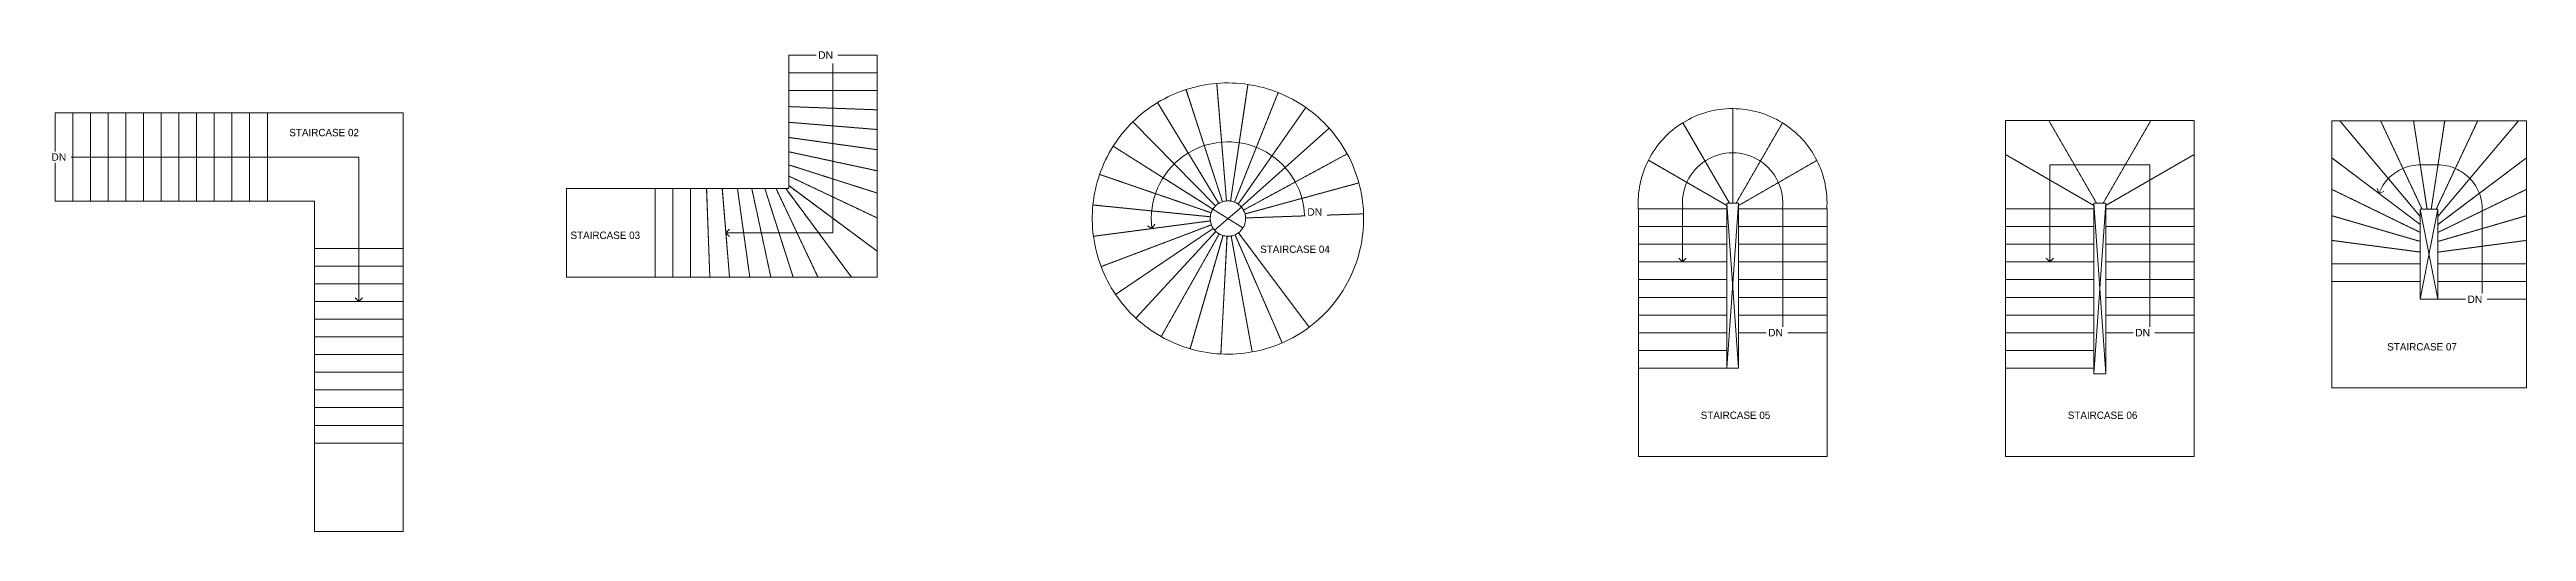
# Model space of a CAD drawing. Header units: millimetres. Extents: x -51718 to 77698, y -8943 to 21865.
# Drawn here: x -51718 to -9728, y 9658 to 17832 of the extents above; entities that cross this region are included whole.
import ezdxf

# ---------------------------------------------------------------- set-up
doc = ezdxf.new("R2010")
doc.units = ezdxf.units.MM
doc.linetypes.add('Overhead', pattern=[3.96875, 2.38125, -1.5875])
for name, color, linetype, lineweight in [('A-DETL', 90, 'Continuous', 18), ('S-STRS', 31, 'Continuous', 18), ('S-STRS-ANNO', 31, 'Continuous', 18), ('S-STRS-IDEN', 31, 'Continuous', 18)]:
    doc.layers.add(name, color=color, linetype=linetype, lineweight=lineweight)
doc.styles.add('Arial', font='arial.ttf', dxfattribs={"height": 125})
doc.styles.add('JetBrains Mono', font='JetBrainsMono-VariableFont_wght.ttf', dxfattribs={"height": 125})

msp = doc.modelspace()

# ---------------------------------------------------------------- texts
at = {"layer": 'S-STRS-IDEN', "char_height": 125, "width": 1539.24, "attachment_point": 1, "style": 'JetBrains Mono', "bg_fill": 3, "box_fill_scale": 1.25, "bg_fill_color": 9, "bg_fill_true_color": 13158600, "bg_fill_transparency": 0}
for s, insert in [('STAIRCASE 02', (-47653.1, 16486)), ('STAIRCASE 07', (-12087.4, 12852.7)), ('STAIRCASE 05', (-23726.6, 11691.5)), ('STAIRCASE 06', (-17503.9, 11691.5))]:
    msp.add_mtext(s, dxfattribs=dict(at, insert=insert))

# ---------------------------------------------------------------- linework, layer by layer
at = {"layer": 'A-DETL'}
for p, q in [((-31487.4, 14804.9), (-31994.9, 15125)), ((-31513.5, 15160.4), (-31968.8, 14769.6)), ((-23283.2, 12428.7), (-23083.2, 15228.7)), ((-23283.2, 15228.7), (-23083.2, 12428.7)), ((-17060.4, 15228.7), (-16860.4, 12328.7)), ((-16860.4, 15228.7), (-17060.4, 12328.7)), ((-11527.9, 15125.1), (-11227.9, 13595.1)), ((-11227.9, 15125.1), (-11527.9, 13595.1))]:
    msp.add_line(p, q, dxfattribs=at)
at = {"layer": 'S-STRS'}
for p, q in [((-37687.4, 17736.4), (-39187.4, 17736.4)), ((-39187.4, 17736.4), (-39187.4, 17436.4)), ((-37687.4, 17736.4), (-37687.4, 17436.4)), ((-39187.4, 17436.4), (-39187.4, 17136.4)), ((-37687.4, 17436.4), (-39187.4, 17436.4)), ((-37687.4, 17436.4), (-37687.4, 17136.4)), ((-31766, 15263.9), (-31931.7, 17257.1)), ((-31696.8, 15261.7), (-31401.3, 17239.7)), ((-39187.4, 17136.4), (-39187.4, 16863.7)), ((-37687.4, 17136.4), (-39187.4, 17136.4)), ((-39187.4, 16863.7), (-39187.4, 16597.5)), ((-37687.4, 16809.1), (-39187.4, 16863.7)), ((-37687.4, 17136.4), (-37687.4, 16809.1)), ((-37687.4, 16809.1), (-37687.4, 16475.2)), ((-31896.8, 15221.4), (-32934.6, 16931.1)), ((-31833.9, 15250.3), (-32452.1, 17152.3)), ((-31630, 15243.6), (-30888.9, 17101.2)), ((-31569.1, 15210.7), (-30421.9, 16849)), ((-23183.2, 16829.7), (-23183.2, 15228.7)), ((-51625.7, 16757.8), (-51625.7, 15257.8)), ((-51625.7, 16757.8), (-51325.7, 16757.8)), ((-51325.7, 16757.8), (-51025.7, 16757.8)), ((-51325.7, 16757.8), (-51325.7, 15257.8)), ((-51025.7, 16757.8), (-50725.7, 16757.8)), ((-51025.7, 16757.8), (-51025.7, 15257.8)), ((-50725.7, 16757.8), (-50425.7, 16757.8)), ((-50725.7, 16757.8), (-50725.7, 15257.8)), ((-50425.7, 16757.8), (-50125.7, 16757.8)), ((-50425.7, 16757.8), (-50425.7, 15257.8)), ((-50125.7, 16757.8), (-49825.7, 16757.8)), ((-50125.7, 16757.8), (-50125.7, 15257.8)), ((-49825.7, 16757.8), (-49525.7, 16757.8)), ((-49825.7, 16757.8), (-49825.7, 15257.8)), ((-49525.7, 16757.8), (-49225.7, 16757.8)), ((-49525.7, 16757.8), (-49525.7, 15257.8)), ((-49225.7, 16757.8), (-48925.7, 16757.8)), ((-49225.7, 16757.8), (-49225.7, 15257.8)), ((-48925.7, 16757.8), (-48625.7, 16757.8)), ((-48925.7, 16757.8), (-48925.7, 15257.8)), ((-48625.7, 16757.8), (-48325.7, 16757.8)), ((-48625.7, 16757.8), (-48625.7, 15257.8)), ((-48325.7, 16757.8), (-48025.7, 16757.8)), ((-48325.7, 16757.8), (-48325.7, 15257.8)), ((-45725.7, 16757.8), (-48025.7, 16757.8)), ((-48025.7, 16757.8), (-48025.7, 15257.8)), ((-45725.7, 14457.8), (-45725.7, 16757.8)), ((-39187.4, 16597.5), (-39187.4, 16340.7)), ((-37687.4, 16475.2), (-39187.4, 16597.5)), ((-37687.4, 16475.2), (-37687.4, 16132.1)), ((-31951.5, 15178.9), (-33353.5, 16605.2)), ((-31517.3, 15164.7), (-30025.1, 16496.4)), ((-24027.4, 16591), (-23240.9, 15228.7)), ((-22340.6, 16588.1), (-23125.4, 15228.7)), ((-18560.4, 14828.7), (-18560.4, 16628.7)), ((-17826.4, 16628.7), (-17018.1, 15228.7)), ((-16094.4, 16628.7), (-16902.7, 15228.7)), ((-15360.4, 16628.7), (-15360.4, 14528.7)), ((-13027.9, 16625.1), (-12892.3, 16625.1)), ((-13027.9, 15992.5), (-13027.9, 16625.1)), ((-12892.3, 16625.1), (-12201.9, 16625.1)), ((-12892.3, 16625.1), (-11527.9, 15000.8)), ((-12201.9, 16625.1), (-11641.9, 16625.1)), ((-12201.9, 16625.1), (-11498.1, 15125.1)), ((-11641.9, 16625.1), (-11113.9, 16625.1)), ((-11641.9, 16625.1), (-11413.9, 15125.1)), ((-11113.9, 16625.1), (-11341.9, 15125.1)), ((-10554, 16625.1), (-11257.7, 15125.1)), ((-9863.5, 16625.1), (-11227.9, 15000.8)), ((-11113.9, 16625.1), (-10554, 16625.1)), ((-10554, 16625.1), (-9863.5, 16625.1)), ((-9863.5, 16625.1), (-9727.9, 16625.1)), ((-9727.9, 16625.1), (-9727.9, 15992.5)), ((-39187.4, 16340.7), (-39187.4, 16097.5)), ((-37687.4, 16132.1), (-39187.4, 16340.7)), ((-39187.4, 16097.5), (-39187.4, 15875.8)), ((-37687.4, 15775.2), (-39187.4, 16097.5)), ((-37687.4, 16132.1), (-37687.4, 15775.2)), ((-31994.9, 15125), (-33686.5, 16191.9)), ((-31477.5, 15108.1), (-29719.8, 16062.3)), ((-18560.4, 16052.4), (-17060.4, 15186.4)), ((-15360.4, 16052.4), (-16860.4, 15186.4)), ((-13027.9, 15460.4), (-13027.9, 15992.5)), ((-13027.9, 15992.5), (-11527.9, 14863.2)), ((-9727.9, 15992.5), (-11227.9, 14863.2)), ((-9727.9, 15992.5), (-9727.9, 15460.4)), ((-39187.4, 15875.8), (-39187.4, 15686.2)), ((-37687.4, 15396.9), (-39187.4, 15875.8)), ((-39187.4, 15686.2), (-39187.4, 15522.8)), ((-37687.4, 14975.5), (-39187.4, 15686.2)), ((-37687.4, 15775.2), (-37687.4, 15396.9)), ((-32024.8, 15062.6), (-33916, 15713.3)), ((-31451.7, 15043.8), (-29522.1, 15569.7)), ((-24613.4, 15954.4), (-23283.2, 15186.4)), ((-21757.8, 15951.6), (-23083.2, 15186.4)), ((-51625.7, 15257.8), (-51325.7, 15257.8)), ((-51325.7, 15257.8), (-51025.7, 15257.8)), ((-51025.7, 15257.8), (-50725.7, 15257.8)), ((-50725.7, 15257.8), (-50425.7, 15257.8)), ((-50425.7, 15257.8), (-50125.7, 15257.8)), ((-50125.7, 15257.8), (-49825.7, 15257.8)), ((-49825.7, 15257.8), (-49525.7, 15257.8)), ((-49525.7, 15257.8), (-49225.7, 15257.8)), ((-49225.7, 15257.8), (-48925.7, 15257.8)), ((-48925.7, 15257.8), (-48625.7, 15257.8)), ((-48625.7, 15257.8), (-48325.7, 15257.8)), ((-48325.7, 15257.8), (-48025.7, 15257.8)), ((-48025.7, 15257.8), (-47225.7, 15257.8)), ((-47225.7, 15257.8), (-47225.7, 14457.8)), ((-41451.9, 15471.9), (-42951.9, 15471.9)), ((-42951.9, 15471.9), (-42951.9, 13971.9)), ((-41451.9, 13971.9), (-41451.9, 15471.9)), ((-41151.9, 15471.9), (-41451.9, 15471.9)), ((-40851.9, 15471.9), (-41151.9, 15471.9)), ((-41151.9, 13971.9), (-41151.9, 15471.9)), ((-40579.2, 15471.9), (-40851.9, 15471.9)), ((-40851.9, 13971.9), (-40851.9, 15471.9)), ((-40313.1, 15471.9), (-40579.2, 15471.9)), ((-40524.6, 13971.9), (-40579.2, 15471.9)), ((-40056.2, 15471.9), (-40313.1, 15471.9)), ((-40190.8, 13971.9), (-40313.1, 15471.9)), ((-39813.1, 15471.9), (-40056.2, 15471.9)), ((-39847.6, 13971.9), (-40056.2, 15471.9)), ((-39591.4, 15471.9), (-39813.1, 15471.9)), ((-39490.8, 13971.9), (-39813.1, 15471.9)), ((-39401.7, 15471.9), (-39591.4, 15471.9)), ((-39112.4, 13971.9), (-39591.4, 15471.9)), ((-39238.3, 15471.9), (-39401.7, 15471.9)), ((-38691, 13971.9), (-39401.7, 15471.9)), ((-39187.4, 15471.9), (-39238.3, 15471.9)), ((-38124.8, 13971.9), (-39238.3, 15471.9)), ((-39187.4, 15522.8), (-39187.4, 15471.9)), ((-37687.4, 14409.3), (-39187.4, 15522.8)), ((-37687.4, 15396.9), (-37687.4, 14975.5)), ((-32039.6, 14995), (-34029.6, 15194.9)), ((-24784.2, 15128.7), (-23283.2, 15128.7)), ((-24783.2, 14828.7), (-24783.2, 15128.7)), ((-23283.2, 14828.7), (-23283.2, 15228.7)), ((-23083.2, 15228.7), (-23083.2, 14828.7)), ((-21583.2, 15128.7), (-23083.2, 15128.7)), ((-21583.2, 15128.7), (-21583.2, 14828.7)), ((-18561.5, 15128.7), (-17060.4, 15128.7)), ((-17060.4, 14828.7), (-17060.4, 15228.7)), ((-16860.4, 15228.7), (-16860.4, 14828.7)), ((-15360.4, 15128.7), (-16860.4, 15128.7)), ((-13027.9, 15013.7), (-13027.9, 15460.4)), ((-13027.9, 15460.4), (-11527.9, 14729.9)), ((-11527.9, 15125.1), (-11498.1, 15125.1)), ((-11527.9, 15000.8), (-11527.9, 15125.1)), ((-11498.1, 15125.1), (-11413.9, 15125.1)), ((-11413.9, 15125.1), (-11341.9, 15125.1)), ((-11341.9, 15125.1), (-11257.7, 15125.1)), ((-11257.7, 15125.1), (-11227.9, 15125.1)), ((-9727.9, 15460.4), (-11227.9, 14729.9)), ((-11227.9, 15125.1), (-11227.9, 15000.9)), ((-9727.9, 15460.4), (-9727.9, 15013.7)), ((-37687.4, 14975.5), (-37687.4, 14409.3)), ((-32038.6, 14925.7), (-34021.4, 14664.2)), ((-32021.7, 14858.6), (-33891.7, 14149.5)), ((-31989.8, 14797.1), (-33647.5, 13678.2)), ((-31944.7, 14744.6), (-33301.8, 13275.5)), ((-31888.8, 14703.8), (-32873, 12962.7)), ((-31561.5, 14724.7), (-30364.1, 13122.8)), ((-31441.3, 14975.4), (-29442.5, 15044.9)), ((-24783.2, 14528.7), (-24783.2, 14828.7)), ((-24783.2, 14828.7), (-23283.2, 14828.7)), ((-23283.2, 14528.7), (-23283.2, 14828.7)), ((-23083.2, 14828.7), (-23083.2, 14528.7)), ((-21583.2, 14828.7), (-23083.2, 14828.7)), ((-21583.2, 14828.7), (-21583.2, 14528.7)), ((-18560.4, 14528.7), (-18560.4, 14828.7)), ((-18560.4, 14828.7), (-17060.4, 14828.7)), ((-17060.4, 14528.7), (-17060.4, 14828.7)), ((-16860.4, 14828.7), (-16860.4, 14528.7)), ((-15360.4, 14828.7), (-16860.4, 14828.7)), ((-15360.4, 14828.7), (-15360.4, 14528.7)), ((-13027.9, 14594.3), (-13027.9, 15013.7)), ((-13027.9, 15013.7), (-11527.9, 14576.6)), ((-11527.9, 14863.2), (-11527.9, 15000.8)), ((-11527.9, 14729.9), (-11527.9, 14863.2)), ((-11527.9, 14576.6), (-11527.9, 14729.9)), ((-9727.9, 15013.7), (-11227.9, 14576.6)), ((-11227.9, 15000.8), (-11227.9, 14863.2)), ((-11227.9, 14863.2), (-11227.9, 14729.9)), ((-11227.9, 14729.9), (-11227.9, 14576.6)), ((-9727.9, 15013.7), (-9727.9, 14594.3)), ((-45725.7, 14457.8), (-47225.7, 14457.8)), ((-47225.7, 14457.8), (-47225.7, 14157.8)), ((-45725.7, 14457.8), (-45725.7, 14157.8)), ((-37687.4, 14409.3), (-37687.4, 13971.9)), ((-31825, 14676.9), (-32383.9, 12756.6)), ((-31756.7, 14665.4), (-31860.5, 12668.1)), ((-31687.6, 14669.8), (-31330.8, 12701.9)), ((-31621.4, 14689.9), (-30823, 12856.2)), ((-24783.2, 14228.7), (-24783.2, 14528.7)), ((-24783.2, 14528.7), (-23283.2, 14528.7)), ((-23283.2, 14228.7), (-23283.2, 14528.7)), ((-23083.2, 14528.7), (-23083.2, 14228.7)), ((-21583.2, 14528.7), (-23083.2, 14528.7)), ((-21583.2, 14528.7), (-21583.2, 14228.7)), ((-18560.4, 14228.7), (-18560.4, 14528.7)), ((-18560.4, 14528.7), (-17060.4, 14528.7)), ((-17060.4, 14228.7), (-17060.4, 14528.7)), ((-16860.4, 14528.7), (-16860.4, 14228.7)), ((-15360.4, 14528.7), (-16860.4, 14528.7)), ((-15360.4, 14528.7), (-15360.4, 14228.7)), ((-13027.9, 14195.1), (-13027.9, 14594.3)), ((-13027.9, 14594.3), (-11527.9, 14396)), ((-11527.9, 14396), (-11527.9, 14576.6)), ((-11527.9, 14195.1), (-11527.9, 14396)), ((-9727.9, 14594.3), (-11227.9, 14396)), ((-11227.9, 14576.6), (-11227.9, 14396)), ((-11227.9, 14396), (-11227.9, 14195.1)), ((-9727.9, 14594.3), (-9727.9, 14195.1)), ((-47225.7, 14157.8), (-47225.7, 13857.8)), ((-45725.7, 14157.8), (-47225.7, 14157.8)), ((-47225.7, 13857.8), (-47225.7, 13557.8)), ((-45725.7, 13857.8), (-47225.7, 13857.8)), ((-45725.7, 14157.8), (-45725.7, 13857.8)), ((-45725.7, 13857.8), (-45725.7, 13557.8)), ((-42951.9, 13971.9), (-41451.9, 13971.9)), ((-41151.9, 13971.9), (-41451.9, 13971.9)), ((-40851.9, 13971.9), (-41151.9, 13971.9)), ((-40524.6, 13971.9), (-40851.9, 13971.9)), ((-40190.8, 13971.9), (-40524.6, 13971.9)), ((-39847.6, 13971.9), (-40190.8, 13971.9)), ((-39490.8, 13971.9), (-39847.6, 13971.9)), ((-39112.4, 13971.9), (-39490.8, 13971.9)), ((-38691, 13971.9), (-39112.4, 13971.9)), ((-38124.8, 13971.9), (-38691, 13971.9)), ((-37687.4, 13971.9), (-38124.8, 13971.9)), ((-24783.2, 13928.7), (-24783.2, 14228.7)), ((-24783.2, 14228.7), (-23283.2, 14228.7)), ((-24783.2, 13628.7), (-24783.2, 13928.7)), ((-24783.2, 13928.7), (-23283.2, 13928.7)), ((-23283.2, 13928.7), (-23283.2, 14228.7)), ((-23283.2, 13628.7), (-23283.2, 13928.7)), ((-23083.2, 14228.7), (-23083.2, 13928.7)), ((-21583.2, 14228.7), (-23083.2, 14228.7)), ((-23083.2, 13928.7), (-23083.2, 13628.7)), ((-21583.2, 13928.7), (-23083.2, 13928.7)), ((-21583.2, 14228.7), (-21583.2, 13928.7)), ((-21583.2, 13928.7), (-21583.2, 13628.7)), ((-18560.4, 13928.7), (-18560.4, 14228.7)), ((-18560.4, 14228.7), (-17060.4, 14228.7)), ((-18560.4, 13628.7), (-18560.4, 13928.7)), ((-18560.4, 13928.7), (-17060.4, 13928.7)), ((-17060.4, 13928.7), (-17060.4, 14228.7)), ((-17060.4, 13628.7), (-17060.4, 13928.7)), ((-16860.4, 14228.7), (-16860.4, 13928.7)), ((-15360.4, 14228.7), (-16860.4, 14228.7)), ((-16860.4, 13928.7), (-16860.4, 13628.7)), ((-15360.4, 13928.7), (-16860.4, 13928.7)), ((-15360.4, 14228.7), (-15360.4, 13928.7)), ((-15360.4, 13928.7), (-15360.4, 13628.7)), ((-13027.9, 13895.1), (-13027.9, 14195.1)), ((-13027.9, 14195.1), (-11527.9, 14195.1)), ((-13027.9, 13595.2), (-13027.9, 13895.1)), ((-13027.9, 13895.1), (-11527.9, 13895.1)), ((-11527.9, 13895.1), (-11527.9, 14195.1)), ((-11527.9, 13595.1), (-11527.9, 13895.1)), ((-11227.9, 14195.1), (-11227.9, 13895.1)), ((-9727.9, 14195.1), (-11227.9, 14195.1)), ((-11227.9, 13895.1), (-11227.9, 13595.1)), ((-9727.9, 13895.1), (-11227.9, 13895.1)), ((-9727.9, 14195.1), (-9727.9, 13895.1)), ((-9727.9, 13895.1), (-9727.9, 13595.1)), ((-47225.7, 13557.8), (-47225.7, 13257.8)), ((-45725.7, 13557.8), (-47225.7, 13557.8)), ((-45725.7, 13557.8), (-45725.7, 13257.8)), ((-24783.2, 13328.7), (-24783.2, 13628.7)), ((-24783.2, 13628.7), (-23283.2, 13628.7)), ((-23283.2, 13328.7), (-23283.2, 13628.7)), ((-23083.2, 13628.7), (-23083.2, 13328.7)), ((-21583.2, 13628.7), (-23083.2, 13628.7)), ((-21583.2, 13628.7), (-21583.2, 13328.7)), ((-18560.4, 13328.7), (-18560.4, 13628.7)), ((-18560.4, 13628.7), (-17060.4, 13628.7)), ((-17060.4, 13328.7), (-17060.4, 13628.7)), ((-16860.4, 13628.7), (-16860.4, 13328.7)), ((-15360.4, 13628.7), (-16860.4, 13628.7)), ((-15360.4, 13628.7), (-15360.4, 13328.7)), ((-13027.9, 13595.1), (-13027.9, 12095.1)), ((-11227.9, 13595.1), (-11527.9, 13595.1)), ((-9727.9, 13595.1), (-11227.9, 13595.1)), ((-9727.9, 12095.1), (-9727.9, 13595.1)), ((-47225.7, 13257.8), (-47225.7, 12957.8)), ((-45725.7, 13257.8), (-47225.7, 13257.8)), ((-45725.7, 13257.8), (-45725.7, 12957.8)), ((-24783.2, 13028.7), (-24783.2, 13328.7)), ((-24783.2, 13328.7), (-23283.2, 13328.7)), ((-24783.2, 12728.7), (-24783.2, 13028.7)), ((-24783.2, 13028.7), (-23283.2, 13028.7)), ((-23283.2, 13028.7), (-23283.2, 13328.7)), ((-23283.2, 12728.7), (-23283.2, 13028.7)), ((-23083.2, 13328.7), (-23083.2, 13028.7)), ((-21583.2, 13328.7), (-23083.2, 13328.7)), ((-23083.2, 13028.7), (-23083.2, 12428.7)), ((-21583.2, 13028.7), (-23083.2, 13028.7)), ((-21583.2, 13328.7), (-21583.2, 13028.7)), ((-21583.2, 10928.7), (-21583.2, 13028.7)), ((-18560.4, 13028.7), (-18560.4, 13328.7)), ((-18560.4, 13328.7), (-17060.4, 13328.7)), ((-18560.4, 12728.7), (-18560.4, 13028.7)), ((-18560.4, 13028.7), (-17060.4, 13028.7)), ((-17060.4, 13028.7), (-17060.4, 13328.7)), ((-17060.4, 12728.7), (-17060.4, 13028.7)), ((-16860.4, 13328.7), (-16860.4, 13028.7)), ((-15360.4, 13328.7), (-16860.4, 13328.7)), ((-16860.4, 13028.7), (-16860.4, 12328.7)), ((-15360.4, 13028.7), (-16860.4, 13028.7)), ((-15360.4, 13328.7), (-15360.4, 13028.7)), ((-15360.4, 10928.7), (-15360.4, 13028.7)), ((-47225.7, 12957.8), (-47225.7, 12657.8)), ((-45725.7, 12957.8), (-47225.7, 12957.8)), ((-47225.7, 12657.8), (-47225.7, 12357.8)), ((-45725.7, 12657.8), (-47225.7, 12657.8)), ((-45725.7, 12957.8), (-45725.7, 12657.8)), ((-45725.7, 12657.8), (-45725.7, 12357.8)), ((-24783.2, 12428.7), (-24783.2, 12728.7)), ((-24783.2, 12728.7), (-23283.2, 12728.7)), ((-23283.2, 12428.7), (-23283.2, 12728.7)), ((-18560.4, 12428.7), (-18560.4, 12728.7)), ((-18560.4, 12728.7), (-17060.4, 12728.7)), ((-17060.4, 12328.7), (-17060.4, 12728.7)), ((-47225.7, 12357.8), (-47225.7, 12057.8)), ((-45725.7, 12357.8), (-47225.7, 12357.8)), ((-45725.7, 12357.8), (-45725.7, 12057.8)), ((-23083.2, 12428.7), (-24783.2, 12428.7)), ((-24783.2, 12428.7), (-24783.2, 10928.7)), ((-17060.4, 12428.7), (-18560.4, 12428.7)), ((-18560.4, 12428.7), (-18560.4, 10928.7)), ((-16860.4, 12328.7), (-17060.4, 12328.7)), ((-47225.7, 12057.8), (-47225.7, 11757.8)), ((-45725.7, 12057.8), (-47225.7, 12057.8)), ((-47225.7, 11757.8), (-47225.7, 11457.8)), ((-45725.7, 11757.8), (-47225.7, 11757.8)), ((-45725.7, 12057.8), (-45725.7, 11757.8)), ((-45725.7, 11757.8), (-45725.7, 11457.8)), ((-13027.9, 12095.1), (-9727.9, 12095.1)), ((-47225.7, 11457.8), (-47225.7, 11157.8)), ((-45725.7, 11457.8), (-47225.7, 11457.8)), ((-45725.7, 11457.8), (-45725.7, 11157.8)), ((-47225.7, 11157.8), (-47225.7, 9657.8)), ((-45725.7, 11157.8), (-47225.7, 11157.8)), ((-45725.7, 9657.8), (-45725.7, 11157.8)), ((-24783.2, 10928.7), (-21583.2, 10928.7)), ((-18560.4, 10928.7), (-15360.4, 10928.7)), ((-47225.7, 9657.8), (-45725.7, 9657.8))]:
    msp.add_line(p, q, dxfattribs=at)
at = {"layer": 'S-STRS', "linetype": 'Overhead'}
for p, q in [((-37687.4, 17736.4), (-39187.4, 17736.4)), ((-37687.4, 17436.4), (-39187.4, 17436.4)), ((-31766, 15263.9), (-31931.7, 17257.1)), ((-31696.8, 15261.7), (-31401.3, 17239.7)), ((-37687.4, 17136.4), (-39187.4, 17136.4)), ((-37687.4, 16809.1), (-39187.4, 16863.7)), ((-31896.8, 15221.4), (-32934.6, 16931.1)), ((-31833.9, 15250.3), (-32452.1, 17152.3)), ((-31630, 15243.6), (-30888.9, 17101.2)), ((-31569.1, 15210.7), (-30421.9, 16849)), ((-23183.2, 16829.7), (-23183.2, 15228.7)), ((-51625.7, 16757.8), (-51625.7, 15257.8)), ((-51325.7, 16757.8), (-51325.7, 15257.8)), ((-51025.7, 16757.8), (-51025.7, 15257.8)), ((-50725.7, 16757.8), (-50725.7, 15257.8)), ((-50425.7, 16757.8), (-50425.7, 15257.8)), ((-50125.7, 16757.8), (-50125.7, 15257.8)), ((-49825.7, 16757.8), (-49825.7, 15257.8)), ((-49525.7, 16757.8), (-49525.7, 15257.8)), ((-49225.7, 16757.8), (-49225.7, 15257.8)), ((-48925.7, 16757.8), (-48925.7, 15257.8)), ((-48625.7, 16757.8), (-48625.7, 15257.8)), ((-48325.7, 16757.8), (-48325.7, 15257.8)), ((-48025.7, 16757.8), (-48025.7, 15257.8)), ((-37687.4, 16475.2), (-39187.4, 16597.5)), ((-31951.5, 15178.9), (-33353.5, 16605.2)), ((-31517.3, 15164.7), (-30025.1, 16496.4)), ((-24027.4, 16591), (-23240.9, 15228.7)), ((-22340.6, 16588.1), (-23125.4, 15228.7)), ((-18561.5, 16628.7), (-15360.4, 16628.7)), ((-17804.7, 16591), (-17018.1, 15228.7)), ((-16117.8, 16588.1), (-16902.7, 15228.7)), ((-12892.3, 16625.1), (-11527.9, 15000.8)), ((-12201.9, 16625.1), (-11498.1, 15125.1)), ((-11641.9, 16625.1), (-11413.9, 15125.1)), ((-11113.9, 16625.1), (-11341.9, 15125.1)), ((-10554, 16625.1), (-11257.7, 15125.1)), ((-9863.5, 16625.1), (-11227.9, 15000.8)), ((-37687.4, 16132.1), (-39187.4, 16340.7)), ((-37687.4, 15775.2), (-39187.4, 16097.5)), ((-31994.9, 15125), (-33686.5, 16191.9)), ((-31477.5, 15108.1), (-29719.8, 16062.3)), ((-13027.9, 15992.5), (-11527.9, 14863.2)), ((-9727.9, 15992.5), (-11227.9, 14863.2)), ((-37687.4, 15396.9), (-39187.4, 15875.8)), ((-37687.4, 14975.5), (-39187.4, 15686.2)), ((-32024.8, 15062.6), (-33916, 15713.3)), ((-31451.7, 15043.8), (-29522.1, 15569.7)), ((-24613.4, 15954.4), (-23283.2, 15186.4)), ((-21757.8, 15951.6), (-23083.2, 15186.4)), ((-18390.7, 15954.4), (-17133.6, 15228.7)), ((-15535, 15951.6), (-16860.4, 15186.4)), ((-41451.9, 13971.9), (-41451.9, 15471.9)), ((-41151.9, 13971.9), (-41151.9, 15471.9)), ((-40851.9, 13971.9), (-40851.9, 15471.9)), ((-40524.6, 13971.9), (-40579.2, 15471.9)), ((-40190.8, 13971.9), (-40313.1, 15471.9)), ((-39847.6, 13971.9), (-40056.2, 15471.9)), ((-39490.8, 13971.9), (-39813.1, 15471.9)), ((-39112.4, 13971.9), (-39591.4, 15471.9)), ((-38691, 13971.9), (-39401.7, 15471.9)), ((-38124.8, 13971.9), (-39238.3, 15471.9)), ((-37687.4, 14409.3), (-39187.4, 15522.8)), ((-32039.6, 14995), (-34029.6, 15194.9)), ((-24784.2, 15128.7), (-23283.2, 15128.7)), ((-23083.2, 15228.7), (-23283.2, 15228.7)), ((-21583.2, 15128.7), (-23083.2, 15128.7)), ((-18561.5, 15128.7), (-17060.4, 15128.7)), ((-17060.4, 15228.7), (-16860.4, 15228.7)), ((-15360.4, 15128.7), (-16860.4, 15128.7)), ((-13027.9, 15460.4), (-11527.9, 14729.9)), ((-9727.9, 15460.4), (-11227.9, 14729.9)), ((-32038.6, 14925.7), (-34021.4, 14664.2)), ((-32021.7, 14858.6), (-33891.7, 14149.5)), ((-31989.8, 14797.1), (-33647.5, 13678.2)), ((-31944.7, 14744.6), (-33301.8, 13275.5)), ((-31888.8, 14703.8), (-32873, 12962.7)), ((-31561.5, 14724.7), (-30364.1, 13122.8)), ((-31441.3, 14975.4), (-29442.5, 15044.9)), ((-24783.2, 14828.7), (-23283.2, 14828.7)), ((-21583.2, 14828.7), (-23083.2, 14828.7)), ((-18560.4, 14828.7), (-17060.4, 14828.7)), ((-15360.4, 14828.7), (-16860.4, 14828.7)), ((-13027.9, 15013.7), (-11527.9, 14576.6)), ((-9727.9, 15013.7), (-11227.9, 14576.6)), ((-45725.7, 14457.8), (-47225.7, 14457.8)), ((-31825, 14676.9), (-32383.9, 12756.6)), ((-31756.7, 14665.4), (-31860.5, 12668.1)), ((-31687.6, 14669.8), (-31330.8, 12701.9)), ((-31621.4, 14689.9), (-30823, 12856.2)), ((-24783.2, 14528.7), (-23283.2, 14528.7)), ((-21583.2, 14528.7), (-23083.2, 14528.7)), ((-18560.4, 14528.7), (-17060.4, 14528.7)), ((-15360.4, 14528.7), (-16860.4, 14528.7)), ((-13027.9, 14594.3), (-11527.9, 14396)), ((-9727.9, 14594.3), (-11227.9, 14396)), ((-45725.7, 14157.8), (-47225.7, 14157.8)), ((-45725.7, 13857.8), (-47225.7, 13857.8)), ((-24783.2, 14228.7), (-23283.2, 14228.7)), ((-24783.2, 13928.7), (-23283.2, 13928.7)), ((-21583.2, 14228.7), (-23083.2, 14228.7)), ((-21583.2, 13928.7), (-23083.2, 13928.7)), ((-18560.4, 14228.7), (-17060.4, 14228.7)), ((-18560.4, 13928.7), (-17060.4, 13928.7)), ((-15360.4, 14228.7), (-16860.4, 14228.7)), ((-15360.4, 13928.7), (-16860.4, 13928.7)), ((-13027.9, 14195.1), (-11527.9, 14195.1)), ((-13027.9, 13895.1), (-11527.9, 13895.1)), ((-9727.9, 14195.1), (-11227.9, 14195.1)), ((-9727.9, 13895.1), (-11227.9, 13895.1)), ((-45725.7, 13557.8), (-47225.7, 13557.8)), ((-24783.2, 13628.7), (-23283.2, 13628.7)), ((-21583.2, 13628.7), (-23083.2, 13628.7)), ((-18560.4, 13628.7), (-17060.4, 13628.7)), ((-15360.4, 13628.7), (-16860.4, 13628.7)), ((-9727.9, 13595.1), (-11227.9, 13595.1)), ((-45725.7, 13257.8), (-47225.7, 13257.8)), ((-24783.2, 13328.7), (-23283.2, 13328.7)), ((-24783.2, 13028.7), (-23283.2, 13028.7)), ((-21583.2, 13328.7), (-23083.2, 13328.7)), ((-21583.2, 13028.7), (-23083.2, 13028.7)), ((-18560.4, 13328.7), (-17060.4, 13328.7)), ((-18560.4, 13028.7), (-17060.4, 13028.7)), ((-15360.4, 13328.7), (-16860.4, 13328.7)), ((-15360.4, 13028.7), (-16860.4, 13028.7)), ((-45725.7, 12957.8), (-47225.7, 12957.8)), ((-45725.7, 12657.8), (-47225.7, 12657.8)), ((-24783.2, 12728.7), (-23283.2, 12728.7)), ((-18560.4, 12728.7), (-17060.4, 12728.7)), ((-45725.7, 12357.8), (-47225.7, 12357.8)), ((-45725.7, 12057.8), (-47225.7, 12057.8)), ((-45725.7, 11757.8), (-47225.7, 11757.8)), ((-45725.7, 11457.8), (-47225.7, 11457.8)), ((-45725.7, 11157.8), (-47225.7, 11157.8))]:
    msp.add_line(p, q, dxfattribs=at)
at = {"layer": 'S-STRS'}
for centre, radius, start, end in [((-31741.1, 14965), 2300, 94.75355, 108.00517), ((-31741.1, 14965), 2300, 81.50193, 94.75355), ((-31741.1, 14965), 2300, 68.25032, 81.50193), ((-31741.1, 14965), 2300, 121.25679, 134.50841), ((-31741.1, 14965), 2300, 108.00517, 121.25679), ((-31741.1, 14965), 2300, 54.9987, 68.25032), ((-31741.1, 14965), 2300, 41.74708, 54.9987), ((-23186.3, 15228.7), 1601, 89.88764, 121.69226), ((-23186.3, 15228.7), 1601, 58.11303, 89.88764), ((-31741.1, 14965), 2300, 134.50841, 147.76003), ((-31741.1, 14965), 2300, 28.49546, 41.74708), ((-23186.3, 15228.7), 1601, 121.69226, 153.04445), ((-23186.3, 15228.7), 1601, 26.84303, 58.11303), ((-31741.1, 14965), 2300, 147.76003, 161.01165), ((-31741.1, 14965), 1300, 1.99222, 187.51489), ((-31741.1, 14965), 2300, 15.24384, 28.49546), ((-23186.3, 15228.7), 851, 353.25202, 186.74798), ((-31741.1, 14965), 2300, 161.01165, 174.26327), ((-31741.1, 14965), 2300, 1.99222, 15.24384), ((-23186.3, 15228.7), 1601, 153.04445, 183.58098), ((-23186.3, 15228.7), 1601, 356.41902, 26.84303), ((-31741.1, 14965), 2300, 174.26327, 187.51489), ((-31741.1, 14965), 300, 147.76003, 161.01165), ((-31741.1, 14965), 300, 134.50841, 147.76003), ((-31741.1, 14965), 300, 121.25679, 134.50841), ((-31741.1, 14965), 300, 108.00517, 121.25679), ((-31741.1, 14965), 300, 94.75355, 108.00517), ((-31741.1, 14965), 300, 81.50193, 94.75355), ((-31741.1, 14965), 300, 68.25032, 81.50193), ((-31741.1, 14965), 300, 54.9987, 68.25032), ((-31741.1, 14965), 300, 41.74708, 54.9987), ((-31741.1, 14965), 300, 28.49546, 41.74708), ((-31741.1, 14965), 300, 174.26327, 187.51489), ((-31741.1, 14965), 300, 161.01165, 174.26327), ((-31741.1, 14965), 300, 187.51489, 200.76651), ((-31741.1, 14965), 300, 200.76651, 214.01813), ((-31741.1, 14965), 300, 214.01813, 227.26975), ((-31741.1, 14965), 300, 227.26975, 240.52136), ((-31741.1, 14965), 300, 240.52136, 253.77298), ((-31741.1, 14965), 300, 293.52784, 306.77946), ((-31741.1, 14965), 300, 306.77946, 348.7406), ((-31741.1, 14965), 300, 15.24384, 28.49546), ((-31741.1, 14965), 300, 1.99222, 15.24384), ((-31741.1, 14965), 300, 348.7406, 1.99222), ((-31741.1, 14965), 2300, 348.7406, 1.99222), ((-31741.1, 14965), 2300, 187.51489, 200.76651), ((-31741.1, 14965), 300, 253.77298, 267.0246), ((-31741.1, 14965), 300, 267.0246, 280.27622), ((-31741.1, 14965), 300, 280.27622, 293.52784), ((-31741.1, 14965), 2300, 306.77946, 348.7406), ((-31741.1, 14965), 2300, 200.76651, 214.01813), ((-31741.1, 14965), 2300, 214.01813, 227.26975), ((-31741.1, 14965), 2300, 227.26975, 240.52136), ((-31741.1, 14965), 2300, 293.52784, 306.77946), ((-31741.1, 14965), 2300, 240.52136, 253.77298), ((-31741.1, 14965), 2300, 253.77298, 267.0246), ((-31741.1, 14965), 2300, 267.0246, 280.27622), ((-31741.1, 14965), 2300, 280.27622, 293.52784)]:
    msp.add_arc(centre, radius, start, end, dxfattribs=at)
at = {"layer": 'S-STRS-ANNO'}
for p, q in [((-51625.7, 16007.8), (-46475.7, 16007.8)), ((-46475.7, 13557.8), (-46475.7, 16007.8)), ((-18561.5, 15878.7), (-18560.4, 15878.7)), ((-17810.4, 14228.7), (-17810.4, 15878.7)), ((-17810.4, 15878.7), (-16110.4, 15878.7)), ((-16110.4, 15878.7), (-16110.4, 13028.7)), ((-11527.9, 15875.1), (-11227.9, 15875.1)), ((-24033.2, 14228.7), (-24033.2, 15128.7)), ((-22333.2, 15128.7), (-22333.2, 13028.7)), ((-12229.1, 15391.1), (-12260.6, 15473.8)), ((-12229.1, 15391.1), (-12146.5, 15422.6)), ((-10477.9, 15125.1), (-10477.9, 15095.1)), ((-40251.9, 14721.9), (-40189.4, 14784.4)), ((-40251.9, 14721.9), (-38437.4, 14721.9)), ((-40251.9, 14721.9), (-40189.4, 14659.4)), ((-33030, 14794.9), (-33103.5, 14844)), ((-33030, 14794.9), (-32980.9, 14868.5)), ((-10477.9, 15095.1), (-10477.9, 14795.1)), ((-10477.9, 14795.1), (-10477.9, 14495.1)), ((-24033.2, 14228.7), (-24095.7, 14291.2)), ((-24033.2, 14228.7), (-23970.7, 14291.2)), ((-17810.4, 14228.7), (-17872.9, 14291.2)), ((-17810.4, 14228.7), (-17747.9, 14291.2)), ((-10477.9, 14495.1), (-10477.9, 14195.1)), ((-10477.9, 14195.1), (-10477.9, 13895.1)), ((-10477.9, 13895.1), (-10477.9, 13595.1)), ((-46474.9, 13557), (-46537.4, 13619.5)), ((-46474.9, 13557), (-46412.4, 13619.5))]:
    msp.add_line(p, q, dxfattribs=at)
for centre, start, end in [((-11527.9, 15125.1), 136.14784, 159.22175), ((-11527.9, 15125.1), 113.07392, 136.14784), ((-11527.9, 15125.1), 90, 113.07392), ((-11227.9, 15125.1), 66.92608, 90), ((-11227.9, 15125.1), 43.85216, 66.92608), ((-11227.9, 15125.1), 20.77825, 43.85216), ((-11227.9, 15125.1), 0, 20.77825)]:
    msp.add_arc(centre, 750, start, end, dxfattribs=at)

msp.set_redraw_order([(e.dxf.handle, doc.entitydb.next_handle()) for e in msp.query("TEXT MTEXT ATTDEF DIMENSION ARC_DIMENSION")])  # texts and dimensions are drawn at this point

# ---------------------------------------------------------------- next in the draw order: texts
at = {"layer": 'S-STRS-IDEN', "char_height": 125, "width": 301.369, "attachment_point": 1, "line_spacing_factor": 0.941778, "style": 'Arial', "bg_fill": 3, "box_fill_scale": 1.25, "bg_fill_color": 9, "bg_fill_true_color": 13158600, "bg_fill_transparency": 0}
for insert in [(-38688.6, 17800.6), (-51687.1, 16070.7), (-30395.5, 15139.1), (-10729, 13659.3), (-22584.3, 13092.9), (-16361.6, 13092.9)]:
    msp.add_mtext('DN', dxfattribs=dict(at, insert=insert))
at = {"layer": 'S-STRS-IDEN', "char_height": 125, "attachment_point": 1, "style": 'JetBrains Mono', "bg_fill": 3, "box_fill_scale": 1.25, "bg_fill_color": 9, "bg_fill_true_color": 13158600, "bg_fill_transparency": 0}
for s, insert, width in [('STAIRCASE 03', (-42886.6, 14744.4), 1384.962), ('STAIRCASE 04', (-31194.4, 14506.9), 1539.24)]:
    msp.add_mtext(s, dxfattribs=dict(at, insert=insert, width=width))

# ---------------------------------------------------------------- next in the draw order: linework, layer by layer
at = {"layer": 'S-STRS-ANNO'}
msp.add_line((-38437.4, 17592.2), (-38437.4, 14721.9), dxfattribs=at)

doc.saveas('drawing.dxf')
